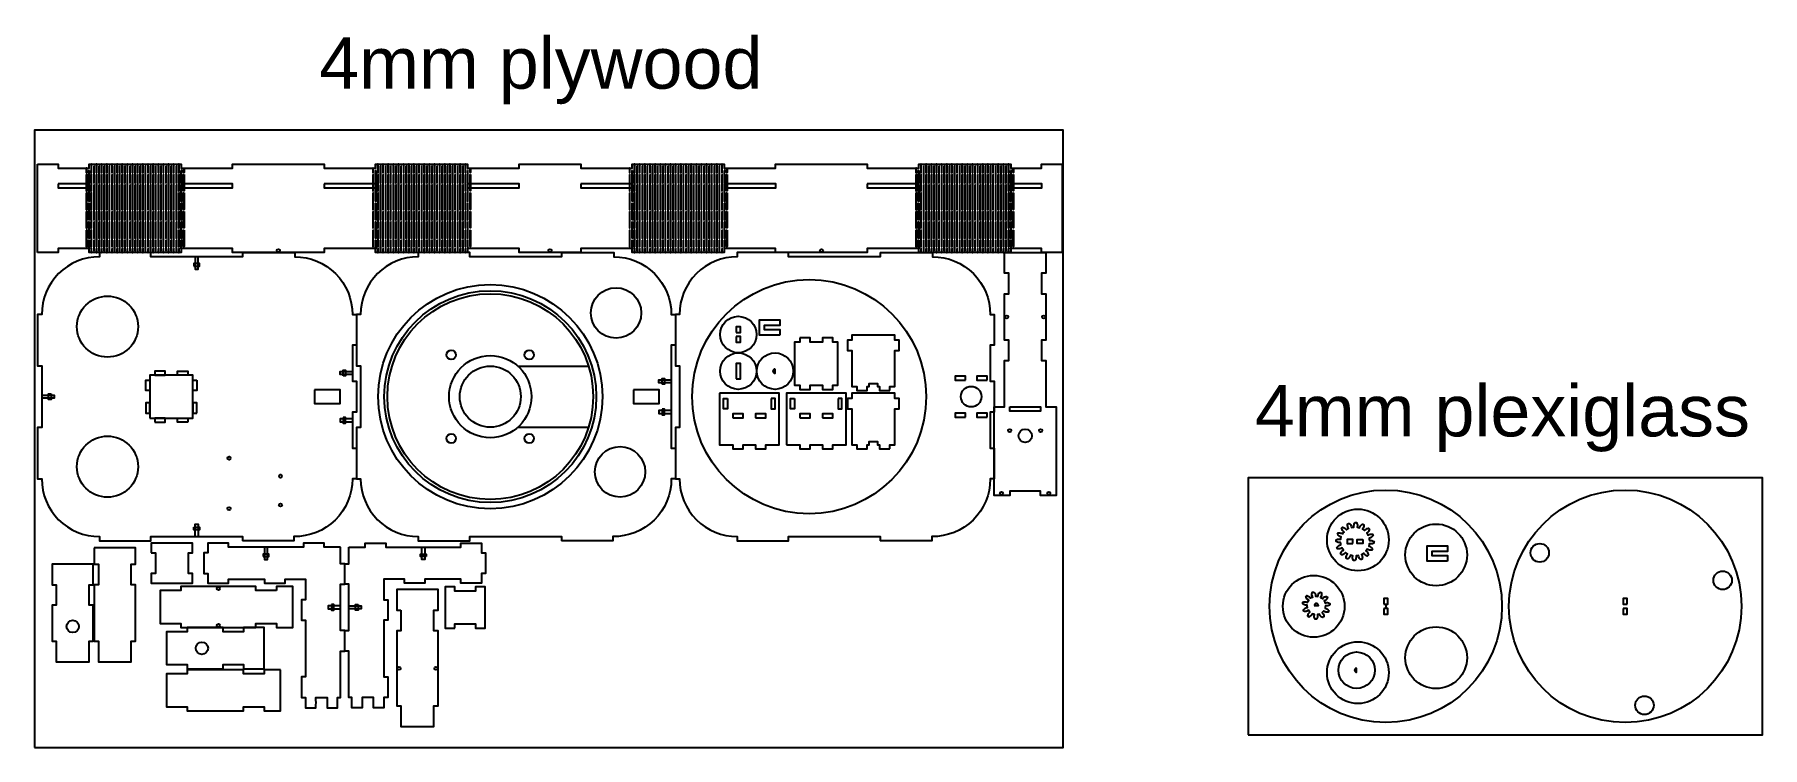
# Model space of a CAD drawing. Header units: millimetres. Extents: x 0 to 1680, y 0 to 693.
import ezdxf

# ---------------------------------------------------------------- set-up
doc = ezdxf.new("R2010")
doc.units = ezdxf.units.MM
doc.header["$MEASUREMENT"] = 0
for name, color, linetype, true_color in [('bendigPattern', 4, 'Continuous', 0x00ffff), ('Cut', 1, 'Continuous', 0xff0000), ('innerCut', 7, 'Continuous', 0xffffff), ('lightCut', 5, 'Continuous', 0x0000ff)]:
    doc.layers.add(name, color=color, linetype=linetype, true_color=true_color)

msp = doc.modelspace()

# ---------------------------------------------------------------- texts
at = {"layer": 'innerCut', "char_height": 50, "attachment_point": 7, "line_spacing_factor": 0.963855}
for s, insert, width in [('\\fArial;4mm plywood', (276.7, 625.3), 472.289), ('\\fArial;4mm plexiglass', (1186.3, 287.3), 524.398)]:
    msp.add_mtext(s, dxfattribs=dict(at, insert=insert, width=width))

# ---------------------------------------------------------------- linework, layer by layer
at = {"layer": 'bendigPattern'}
for points in [[(50.3, 563), (50.3, 559), (50.8, 559), (50.8, 563)], [(50.3, 557), (50.3, 541), (50.8, 541), (50.8, 557)], [(53.3, 561), (53.3, 549), (52.8, 549), (52.8, 561)], [(55, 567), (55, 559), (55.5, 559), (55.5, 567)], [(55, 557), (55, 541), (55.5, 541), (55.5, 557)], [(57.5, 565), (57.5, 549), (58, 549), (58, 565)], [(60, 567), (60, 559), (60.5, 559), (60.5, 567)], [(60, 557), (60, 539), (60.5, 539), (60.5, 557)], [(62.5, 565), (62.5, 549), (63, 549), (63, 565)], [(65, 567), (65, 559), (65.5, 559), (65.5, 567)], [(65, 557), (65, 539), (65.5, 539), (65.5, 557)], [(67.5, 565), (67.5, 549), (68, 549), (68, 565)], [(70, 567), (70, 559), (70.5, 559), (70.5, 567)], [(70, 557), (70, 539), (70.5, 539), (70.5, 557)], [(72.5, 565), (72.5, 549), (73, 549), (73, 565)], [(75, 567), (75, 559), (75.5, 559), (75.5, 567)], [(75, 557), (75, 539), (75.5, 539), (75.5, 557)], [(77.5, 565), (77.5, 549), (78, 549), (78, 565)], [(80, 567), (80, 559), (80.5, 559), (80.5, 567)], [(80, 557), (80, 539), (80.5, 539), (80.5, 557)], [(82.5, 565), (82.5, 549), (83, 549), (83, 565)], [(85, 567), (85, 559), (85.5, 559), (85.5, 567)], [(85, 557), (85, 539), (85.5, 539), (85.5, 557)], [(87.5, 565), (87.5, 549), (88, 549), (88, 565)], [(90, 567), (90, 559), (90.5, 559), (90.5, 567)], [(90, 557), (90, 539), (90.5, 539), (90.5, 557)], [(92.5, 565), (92.5, 549), (93, 549), (93, 565)], [(95, 567), (95, 559), (95.5, 559), (95.5, 567)], [(95, 557), (95, 539), (95.5, 539), (95.5, 557)], [(97.5, 565), (97.5, 549), (98, 549), (98, 565)], [(100, 567), (100, 559), (100.5, 559), (100.5, 567)], [(100, 557), (100, 539), (100.5, 539), (100.5, 557)], [(102.5, 565), (102.5, 549), (103, 549), (103, 565)], [(105, 567), (105, 559), (105.5, 559), (105.5, 567)], [(105, 557), (105, 539), (105.5, 539), (105.5, 557)], [(107.5, 565), (107.5, 549), (108, 549), (108, 565)], [(110, 567), (110, 559), (110.5, 559), (110.5, 567)], [(110, 557), (110, 539), (110.5, 539), (110.5, 557)], [(112.5, 565), (112.5, 549), (113, 549), (113, 565)], [(115, 567), (115, 559), (115.5, 559), (115.5, 567)], [(115, 557), (115, 539), (115.5, 539), (115.5, 557)], [(117.5, 565), (117.5, 549), (118, 549), (118, 565)], [(120, 567), (120, 559), (120.5, 559), (120.5, 567)], [(120, 557), (120, 539), (120.5, 539), (120.5, 557)], [(122.5, 565), (122.5, 549), (123, 549), (123, 565)], [(125, 567), (125, 559), (125.5, 559), (125.5, 567)], [(125, 557), (125, 539), (125.5, 539), (125.5, 557)], [(127.5, 565), (127.5, 549), (128, 549), (128, 565)], [(130, 567), (130, 559), (130.5, 559), (130.5, 567)], [(130, 557), (130, 539), (130.5, 539), (130.5, 557)], [(132.5, 565), (132.5, 549), (133, 549), (133, 565)], [(135, 567), (135, 559), (135.5, 559), (135.5, 567)], [(135, 557), (135, 539), (135.5, 539), (135.5, 557)], [(137.5, 565), (137.5, 549), (138, 549), (138, 565)], [(140, 567), (140, 559), (140.5, 559), (140.5, 567)], [(140, 557), (140, 541), (140.5, 541), (140.5, 557)], [(142.3, 561), (142.3, 549), (142.8, 549), (142.8, 561)], [(145.3, 563), (145.3, 559), (144.8, 559), (144.8, 563)], [(145.3, 557), (145.3, 541), (144.8, 541), (144.8, 557)], [(328.8, 563), (328.8, 559), (329.3, 559), (329.3, 563)], [(328.8, 557), (328.8, 541), (329.3, 541), (329.3, 557)], [(331.8, 561), (331.8, 549), (331.3, 549), (331.3, 561)], [(333.5, 567), (333.5, 559), (334, 559), (334, 567)], [(333.5, 557), (333.5, 541), (334, 541), (334, 557)], [(336, 565), (336, 549), (336.5, 549), (336.5, 565)], [(338.5, 567), (338.5, 559), (339, 559), (339, 567)], [(338.5, 557), (338.5, 539), (339, 539), (339, 557)], [(341, 565), (341, 549), (341.5, 549), (341.5, 565)], [(343.5, 567), (343.5, 559), (344, 559), (344, 567)], [(343.5, 557), (343.5, 539), (344, 539), (344, 557)], [(346, 565), (346, 549), (346.5, 549), (346.5, 565)], [(348.5, 567), (348.5, 559), (349, 559), (349, 567)], [(348.5, 557), (348.5, 539), (349, 539), (349, 557)], [(351, 565), (351, 549), (351.5, 549), (351.5, 565)], [(353.5, 567), (353.5, 559), (354, 559), (354, 567)], [(353.5, 557), (353.5, 539), (354, 539), (354, 557)], [(356, 565), (356, 549), (356.5, 549), (356.5, 565)], [(358.5, 567), (358.5, 559), (359, 559), (359, 567)], [(358.5, 557), (358.5, 539), (359, 539), (359, 557)], [(361, 565), (361, 549), (361.5, 549), (361.5, 565)], [(363.5, 567), (363.5, 559), (364, 559), (364, 567)], [(363.5, 557), (363.5, 539), (364, 539), (364, 557)], [(366, 565), (366, 549), (366.5, 549), (366.5, 565)], [(368.5, 567), (368.5, 559), (369, 559), (369, 567)], [(368.5, 557), (368.5, 539), (369, 539), (369, 557)], [(371, 565), (371, 549), (371.5, 549), (371.5, 565)], [(373.5, 567), (373.5, 559), (374, 559), (374, 567)], [(373.5, 557), (373.5, 539), (374, 539), (374, 557)], [(376, 565), (376, 549), (376.5, 549), (376.5, 565)], [(378.5, 567), (378.5, 559), (379, 559), (379, 567)], [(378.5, 557), (378.5, 539), (379, 539), (379, 557)], [(381, 565), (381, 549), (381.5, 549), (381.5, 565)], [(383.5, 567), (383.5, 559), (384, 559), (384, 567)], [(383.5, 557), (383.5, 539), (384, 539), (384, 557)], [(386, 565), (386, 549), (386.5, 549), (386.5, 565)], [(388.5, 567), (388.5, 559), (389, 559), (389, 567)], [(388.5, 557), (388.5, 539), (389, 539), (389, 557)], [(391, 565), (391, 549), (391.5, 549), (391.5, 565)], [(393.5, 567), (393.5, 559), (394, 559), (394, 567)], [(393.5, 557), (393.5, 539), (394, 539), (394, 557)], [(396, 565), (396, 549), (396.5, 549), (396.5, 565)], [(398.5, 567), (398.5, 559), (399, 559), (399, 567)], [(398.5, 557), (398.5, 539), (399, 539), (399, 557)], [(401, 565), (401, 549), (401.5, 549), (401.5, 565)], [(403.5, 567), (403.5, 559), (404, 559), (404, 567)], [(403.5, 557), (403.5, 539), (404, 539), (404, 557)], [(406, 565), (406, 549), (406.5, 549), (406.5, 565)], [(408.5, 567), (408.5, 559), (409, 559), (409, 567)], [(408.5, 557), (408.5, 539), (409, 539), (409, 557)], [(411, 565), (411, 549), (411.5, 549), (411.5, 565)], [(413.5, 567), (413.5, 559), (414, 559), (414, 567)], [(413.5, 557), (413.5, 539), (414, 539), (414, 557)], [(416, 565), (416, 549), (416.5, 549), (416.5, 565)], [(418.5, 567), (418.5, 559), (419, 559), (419, 567)], [(418.5, 557), (418.5, 541), (419, 541), (419, 557)], [(420.8, 561), (420.8, 549), (421.3, 549), (421.3, 561)], [(423.8, 563), (423.8, 559), (423.3, 559), (423.3, 563)], [(423.8, 557), (423.8, 541), (423.3, 541), (423.3, 557)], [(578.3, 563), (578.3, 559), (578.8, 559), (578.8, 563)], [(578.3, 557), (578.3, 541), (578.8, 541), (578.8, 557)], [(581.3, 561), (581.3, 549), (580.8, 549), (580.8, 561)], [(583, 567), (583, 559), (583.5, 559), (583.5, 567)], [(583, 557), (583, 541), (583.5, 541), (583.5, 557)], [(585.5, 565), (585.5, 549), (586, 549), (586, 565)], [(588, 567), (588, 559), (588.5, 559), (588.5, 567)], [(588, 557), (588, 539), (588.5, 539), (588.5, 557)], [(590.5, 565), (590.5, 549), (591, 549), (591, 565)], [(593, 567), (593, 559), (593.5, 559), (593.5, 567)], [(593, 557), (593, 539), (593.5, 539), (593.5, 557)], [(595.5, 565), (595.5, 549), (596, 549), (596, 565)], [(598, 567), (598, 559), (598.5, 559), (598.5, 567)], [(598, 557), (598, 539), (598.5, 539), (598.5, 557)], [(600.5, 565), (600.5, 549), (601, 549), (601, 565)], [(603, 567), (603, 559), (603.5, 559), (603.5, 567)], [(603, 557), (603, 539), (603.5, 539), (603.5, 557)], [(605.5, 565), (605.5, 549), (606, 549), (606, 565)], [(608, 567), (608, 559), (608.5, 559), (608.5, 567)], [(608, 557), (608, 539), (608.5, 539), (608.5, 557)], [(610.5, 565), (610.5, 549), (611, 549), (611, 565)], [(613, 567), (613, 559), (613.5, 559), (613.5, 567)], [(613, 557), (613, 539), (613.5, 539), (613.5, 557)], [(615.5, 565), (615.5, 549), (616, 549), (616, 565)], [(618, 567), (618, 559), (618.5, 559), (618.5, 567)], [(618, 557), (618, 539), (618.5, 539), (618.5, 557)], [(620.5, 565), (620.5, 549), (621, 549), (621, 565)], [(623, 567), (623, 559), (623.5, 559), (623.5, 567)], [(623, 557), (623, 539), (623.5, 539), (623.5, 557)], [(625.5, 565), (625.5, 549), (626, 549), (626, 565)], [(628, 567), (628, 559), (628.5, 559), (628.5, 567)], [(628, 557), (628, 539), (628.5, 539), (628.5, 557)], [(630.5, 565), (630.5, 549), (631, 549), (631, 565)], [(633, 567), (633, 559), (633.5, 559), (633.5, 567)], [(633, 557), (633, 539), (633.5, 539), (633.5, 557)], [(635.5, 565), (635.5, 549), (636, 549), (636, 565)], [(638, 567), (638, 559), (638.5, 559), (638.5, 567)], [(638, 557), (638, 539), (638.5, 539), (638.5, 557)], [(640.5, 565), (640.5, 549), (641, 549), (641, 565)], [(643, 567), (643, 559), (643.5, 559), (643.5, 567)], [(643, 557), (643, 539), (643.5, 539), (643.5, 557)], [(645.5, 565), (645.5, 549), (646, 549), (646, 565)], [(648, 567), (648, 559), (648.5, 559), (648.5, 567)], [(648, 557), (648, 539), (648.5, 539), (648.5, 557)], [(650.5, 565), (650.5, 549), (651, 549), (651, 565)], [(653, 567), (653, 559), (653.5, 559), (653.5, 567)], [(653, 557), (653, 539), (653.5, 539), (653.5, 557)], [(655.5, 565), (655.5, 549), (656, 549), (656, 565)], [(658, 567), (658, 559), (658.5, 559), (658.5, 567)], [(658, 557), (658, 539), (658.5, 539), (658.5, 557)], [(660.5, 565), (660.5, 549), (661, 549), (661, 565)], [(663, 567), (663, 559), (663.5, 559), (663.5, 567)], [(663, 557), (663, 539), (663.5, 539), (663.5, 557)], [(665.5, 565), (665.5, 549), (666, 549), (666, 565)], [(668, 567), (668, 559), (668.5, 559), (668.5, 567)], [(668, 557), (668, 541), (668.5, 541), (668.5, 557)], [(670.3, 561), (670.3, 549), (670.8, 549), (670.8, 561)], [(673.3, 563), (673.3, 559), (672.8, 559), (672.8, 563)], [(673.3, 557), (673.3, 541), (672.8, 541), (672.8, 557)], [(856.8, 563), (856.8, 559), (857.3, 559), (857.3, 563)], [(856.8, 557), (856.8, 541), (857.3, 541), (857.3, 557)], [(859.8, 561), (859.8, 549), (859.3, 549), (859.3, 561)], [(861.5, 567), (861.5, 559), (862, 559), (862, 567)], [(861.5, 557), (861.5, 541), (862, 541), (862, 557)], [(864, 565), (864, 549), (864.5, 549), (864.5, 565)], [(866.5, 567), (866.5, 559), (867, 559), (867, 567)], [(866.5, 557), (866.5, 539), (867, 539), (867, 557)], [(869, 565), (869, 549), (869.5, 549), (869.5, 565)], [(871.5, 567), (871.5, 559), (872, 559), (872, 567)], [(871.5, 557), (871.5, 539), (872, 539), (872, 557)], [(874, 565), (874, 549), (874.5, 549), (874.5, 565)], [(876.5, 567), (876.5, 559), (877, 559), (877, 567)], [(876.5, 557), (876.5, 539), (877, 539), (877, 557)], [(879, 565), (879, 549), (879.5, 549), (879.5, 565)], [(881.5, 567), (881.5, 559), (882, 559), (882, 567)], [(881.5, 557), (881.5, 539), (882, 539), (882, 557)], [(884, 565), (884, 549), (884.5, 549), (884.5, 565)], [(886.5, 567), (886.5, 559), (887, 559), (887, 567)], [(886.5, 557), (886.5, 539), (887, 539), (887, 557)], [(889, 565), (889, 549), (889.5, 549), (889.5, 565)], [(891.5, 567), (891.5, 559), (892, 559), (892, 567)], [(891.5, 557), (891.5, 539), (892, 539), (892, 557)], [(894, 565), (894, 549), (894.5, 549), (894.5, 565)], [(896.5, 567), (896.5, 559), (897, 559), (897, 567)], [(896.5, 557), (896.5, 539), (897, 539), (897, 557)], [(899, 565), (899, 549), (899.5, 549), (899.5, 565)], [(901.5, 567), (901.5, 559), (902, 559), (902, 567)], [(901.5, 557), (901.5, 539), (902, 539), (902, 557)], [(904, 565), (904, 549), (904.5, 549), (904.5, 565)], [(906.5, 567), (906.5, 559), (907, 559), (907, 567)], [(906.5, 557), (906.5, 539), (907, 539), (907, 557)], [(909, 565), (909, 549), (909.5, 549), (909.5, 565)], [(911.5, 567), (911.5, 559), (912, 559), (912, 567)], [(911.5, 557), (911.5, 539), (912, 539), (912, 557)], [(914, 565), (914, 549), (914.5, 549), (914.5, 565)], [(916.5, 567), (916.5, 559), (917, 559), (917, 567)], [(916.5, 557), (916.5, 539), (917, 539), (917, 557)], [(919, 565), (919, 549), (919.5, 549), (919.5, 565)], [(921.5, 567), (921.5, 559), (922, 559), (922, 567)], [(921.5, 557), (921.5, 539), (922, 539), (922, 557)], [(924, 565), (924, 549), (924.5, 549), (924.5, 565)], [(926.5, 567), (926.5, 559), (927, 559), (927, 567)], [(926.5, 557), (926.5, 539), (927, 539), (927, 557)], [(929, 565), (929, 549), (929.5, 549), (929.5, 565)], [(931.5, 567), (931.5, 559), (932, 559), (932, 567)], [(931.5, 557), (931.5, 539), (932, 539), (932, 557)], [(934, 565), (934, 549), (934.5, 549), (934.5, 565)], [(936.5, 567), (936.5, 559), (937, 559), (937, 567)], [(936.5, 557), (936.5, 539), (937, 539), (937, 557)], [(939, 565), (939, 549), (939.5, 549), (939.5, 565)], [(941.5, 567), (941.5, 559), (942, 559), (942, 567)], [(941.5, 557), (941.5, 539), (942, 539), (942, 557)], [(944, 565), (944, 549), (944.5, 549), (944.5, 565)], [(946.5, 567), (946.5, 559), (947, 559), (947, 567)], [(946.5, 557), (946.5, 541), (947, 541), (947, 557)], [(948.8, 561), (948.8, 549), (949.3, 549), (949.3, 561)], [(951.8, 563), (951.8, 559), (951.3, 559), (951.3, 563)], [(951.8, 557), (951.8, 541), (951.3, 541), (951.3, 557)], [(50.3, 539), (50.3, 523), (50.8, 523), (50.8, 539)], [(53.3, 547), (53.3, 531), (52.8, 531), (52.8, 547)], [(55, 539), (55, 523), (55.5, 523), (55.5, 539)], [(57.5, 547), (57.5, 531), (58, 531), (58, 547)], [(60, 539), (60, 523), (60.5, 523), (60.5, 539)], [(62.5, 547), (62.5, 531), (63, 531), (63, 547)], [(65, 539), (65, 523), (65.5, 523), (65.5, 539)], [(67.5, 547), (67.5, 531), (68, 531), (68, 547)], [(70, 539), (70, 523), (70.5, 523), (70.5, 539)], [(72.5, 547), (72.5, 531), (73, 531), (73, 547)], [(75, 539), (75, 523), (75.5, 523), (75.5, 539)], [(77.5, 547), (77.5, 531), (78, 531), (78, 547)], [(80, 539), (80, 523), (80.5, 523), (80.5, 539)], [(82.5, 547), (82.5, 531), (83, 531), (83, 547)], [(85, 539), (85, 523), (85.5, 523), (85.5, 539)], [(87.5, 547), (87.5, 531), (88, 531), (88, 547)], [(90, 539), (90, 523), (90.5, 523), (90.5, 539)], [(92.5, 547), (92.5, 531), (93, 531), (93, 547)], [(95, 539), (95, 523), (95.5, 523), (95.5, 539)], [(97.5, 547), (97.5, 531), (98, 531), (98, 547)], [(100, 539), (100, 523), (100.5, 523), (100.5, 539)], [(102.5, 547), (102.5, 531), (103, 531), (103, 547)], [(105, 539), (105, 523), (105.5, 523), (105.5, 539)], [(107.5, 547), (107.5, 531), (108, 531), (108, 547)], [(110, 539), (110, 523), (110.5, 523), (110.5, 539)], [(112.5, 547), (112.5, 531), (113, 531), (113, 547)], [(115, 539), (115, 523), (115.5, 523), (115.5, 539)], [(117.5, 547), (117.5, 531), (118, 531), (118, 547)], [(120, 539), (120, 523), (120.5, 523), (120.5, 539)], [(122.5, 547), (122.5, 531), (123, 531), (123, 547)], [(125, 539), (125, 523), (125.5, 523), (125.5, 539)], [(127.5, 547), (127.5, 531), (128, 531), (128, 547)], [(130, 539), (130, 523), (130.5, 523), (130.5, 539)], [(132.5, 547), (132.5, 531), (133, 531), (133, 547)], [(135, 539), (135, 523), (135.5, 523), (135.5, 539)], [(137.5, 547), (137.5, 531), (138, 531), (138, 547)], [(140, 539), (140, 523), (140.5, 523), (140.5, 539)], [(142.3, 547), (142.3, 531), (142.8, 531), (142.8, 547)], [(145.3, 539), (145.3, 523), (144.8, 523), (144.8, 539)], [(328.8, 539), (328.8, 523), (329.3, 523), (329.3, 539)], [(331.8, 547), (331.8, 531), (331.3, 531), (331.3, 547)], [(333.5, 539), (333.5, 523), (334, 523), (334, 539)], [(336, 547), (336, 531), (336.5, 531), (336.5, 547)], [(338.5, 539), (338.5, 523), (339, 523), (339, 539)], [(341, 547), (341, 531), (341.5, 531), (341.5, 547)], [(343.5, 539), (343.5, 523), (344, 523), (344, 539)], [(346, 547), (346, 531), (346.5, 531), (346.5, 547)], [(348.5, 539), (348.5, 523), (349, 523), (349, 539)], [(351, 547), (351, 531), (351.5, 531), (351.5, 547)], [(353.5, 539), (353.5, 523), (354, 523), (354, 539)], [(356, 547), (356, 531), (356.5, 531), (356.5, 547)], [(358.5, 539), (358.5, 523), (359, 523), (359, 539)], [(361, 547), (361, 531), (361.5, 531), (361.5, 547)], [(363.5, 539), (363.5, 523), (364, 523), (364, 539)], [(366, 547), (366, 531), (366.5, 531), (366.5, 547)], [(368.5, 539), (368.5, 523), (369, 523), (369, 539)], [(371, 547), (371, 531), (371.5, 531), (371.5, 547)], [(373.5, 539), (373.5, 523), (374, 523), (374, 539)], [(376, 547), (376, 531), (376.5, 531), (376.5, 547)], [(378.5, 539), (378.5, 523), (379, 523), (379, 539)], [(381, 547), (381, 531), (381.5, 531), (381.5, 547)], [(383.5, 539), (383.5, 523), (384, 523), (384, 539)], [(386, 547), (386, 531), (386.5, 531), (386.5, 547)], [(388.5, 539), (388.5, 523), (389, 523), (389, 539)], [(391, 547), (391, 531), (391.5, 531), (391.5, 547)], [(393.5, 539), (393.5, 523), (394, 523), (394, 539)], [(396, 547), (396, 531), (396.5, 531), (396.5, 547)], [(398.5, 539), (398.5, 523), (399, 523), (399, 539)], [(401, 547), (401, 531), (401.5, 531), (401.5, 547)], [(403.5, 539), (403.5, 523), (404, 523), (404, 539)], [(406, 547), (406, 531), (406.5, 531), (406.5, 547)], [(408.5, 539), (408.5, 523), (409, 523), (409, 539)], [(411, 547), (411, 531), (411.5, 531), (411.5, 547)], [(413.5, 539), (413.5, 523), (414, 523), (414, 539)], [(416, 547), (416, 531), (416.5, 531), (416.5, 547)], [(418.5, 539), (418.5, 523), (419, 523), (419, 539)], [(420.8, 547), (420.8, 531), (421.3, 531), (421.3, 547)], [(423.8, 539), (423.8, 523), (423.3, 523), (423.3, 539)], [(578.3, 539), (578.3, 523), (578.8, 523), (578.8, 539)], [(581.3, 547), (581.3, 531), (580.8, 531), (580.8, 547)], [(583, 539), (583, 523), (583.5, 523), (583.5, 539)], [(585.5, 547), (585.5, 531), (586, 531), (586, 547)], [(588, 539), (588, 523), (588.5, 523), (588.5, 539)], [(590.5, 547), (590.5, 531), (591, 531), (591, 547)], [(593, 539), (593, 523), (593.5, 523), (593.5, 539)], [(595.5, 547), (595.5, 531), (596, 531), (596, 547)], [(598, 539), (598, 523), (598.5, 523), (598.5, 539)], [(600.5, 547), (600.5, 531), (601, 531), (601, 547)], [(603, 539), (603, 523), (603.5, 523), (603.5, 539)], [(605.5, 547), (605.5, 531), (606, 531), (606, 547)], [(608, 539), (608, 523), (608.5, 523), (608.5, 539)], [(610.5, 547), (610.5, 531), (611, 531), (611, 547)], [(613, 539), (613, 523), (613.5, 523), (613.5, 539)], [(615.5, 547), (615.5, 531), (616, 531), (616, 547)], [(618, 539), (618, 523), (618.5, 523), (618.5, 539)], [(620.5, 547), (620.5, 531), (621, 531), (621, 547)], [(623, 539), (623, 523), (623.5, 523), (623.5, 539)], [(625.5, 547), (625.5, 531), (626, 531), (626, 547)], [(628, 539), (628, 523), (628.5, 523), (628.5, 539)], [(630.5, 547), (630.5, 531), (631, 531), (631, 547)], [(633, 539), (633, 523), (633.5, 523), (633.5, 539)], [(635.5, 547), (635.5, 531), (636, 531), (636, 547)], [(638, 539), (638, 523), (638.5, 523), (638.5, 539)], [(640.5, 547), (640.5, 531), (641, 531), (641, 547)], [(643, 539), (643, 523), (643.5, 523), (643.5, 539)], [(645.5, 547), (645.5, 531), (646, 531), (646, 547)], [(648, 539), (648, 523), (648.5, 523), (648.5, 539)], [(650.5, 547), (650.5, 531), (651, 531), (651, 547)], [(653, 539), (653, 523), (653.5, 523), (653.5, 539)], [(655.5, 547), (655.5, 531), (656, 531), (656, 547)], [(658, 539), (658, 523), (658.5, 523), (658.5, 539)], [(660.5, 547), (660.5, 531), (661, 531), (661, 547)], [(663, 539), (663, 523), (663.5, 523), (663.5, 539)], [(665.5, 547), (665.5, 531), (666, 531), (666, 547)], [(668, 539), (668, 523), (668.5, 523), (668.5, 539)], [(670.3, 547), (670.3, 531), (670.8, 531), (670.8, 547)], [(673.3, 539), (673.3, 523), (672.8, 523), (672.8, 539)], [(856.8, 539), (856.8, 523), (857.3, 523), (857.3, 539)], [(859.8, 547), (859.8, 531), (859.3, 531), (859.3, 547)], [(861.5, 539), (861.5, 523), (862, 523), (862, 539)], [(864, 547), (864, 531), (864.5, 531), (864.5, 547)], [(866.5, 539), (866.5, 523), (867, 523), (867, 539)], [(869, 547), (869, 531), (869.5, 531), (869.5, 547)], [(871.5, 539), (871.5, 523), (872, 523), (872, 539)], [(874, 547), (874, 531), (874.5, 531), (874.5, 547)], [(876.5, 539), (876.5, 523), (877, 523), (877, 539)], [(879, 547), (879, 531), (879.5, 531), (879.5, 547)], [(881.5, 539), (881.5, 523), (882, 523), (882, 539)], [(884, 547), (884, 531), (884.5, 531), (884.5, 547)], [(886.5, 539), (886.5, 523), (887, 523), (887, 539)], [(889, 547), (889, 531), (889.5, 531), (889.5, 547)], [(891.5, 539), (891.5, 523), (892, 523), (892, 539)], [(894, 547), (894, 531), (894.5, 531), (894.5, 547)], [(896.5, 539), (896.5, 523), (897, 523), (897, 539)], [(899, 547), (899, 531), (899.5, 531), (899.5, 547)], [(901.5, 539), (901.5, 523), (902, 523), (902, 539)], [(904, 547), (904, 531), (904.5, 531), (904.5, 547)], [(906.5, 539), (906.5, 523), (907, 523), (907, 539)], [(909, 547), (909, 531), (909.5, 531), (909.5, 547)], [(911.5, 539), (911.5, 523), (912, 523), (912, 539)], [(914, 547), (914, 531), (914.5, 531), (914.5, 547)], [(916.5, 539), (916.5, 523), (917, 523), (917, 539)], [(919, 547), (919, 531), (919.5, 531), (919.5, 547)], [(921.5, 539), (921.5, 523), (922, 523), (922, 539)], [(924, 547), (924, 531), (924.5, 531), (924.5, 547)], [(926.5, 539), (926.5, 523), (927, 523), (927, 539)], [(929, 547), (929, 531), (929.5, 531), (929.5, 547)], [(931.5, 539), (931.5, 523), (932, 523), (932, 539)], [(934, 547), (934, 531), (934.5, 531), (934.5, 547)], [(936.5, 539), (936.5, 523), (937, 523), (937, 539)], [(939, 547), (939, 531), (939.5, 531), (939.5, 547)], [(941.5, 539), (941.5, 523), (942, 523), (942, 539)], [(944, 547), (944, 531), (944.5, 531), (944.5, 547)], [(946.5, 539), (946.5, 523), (947, 523), (947, 539)], [(948.8, 547), (948.8, 531), (949.3, 531), (949.3, 547)], [(951.8, 539), (951.8, 523), (951.3, 523), (951.3, 539)], [(50.3, 521), (50.3, 505), (50.8, 505), (50.8, 521)], [(53.3, 529), (53.3, 513), (52.8, 513), (52.8, 529)], [(55, 521), (55, 505), (55.5, 505), (55.5, 521)], [(57.5, 531), (57.5, 513), (58, 513), (58, 531)], [(60, 521), (60, 503), (60.5, 503), (60.5, 521)], [(62.5, 531), (62.5, 513), (63, 513), (63, 531)], [(65, 521), (65, 503), (65.5, 503), (65.5, 521)], [(67.5, 531), (67.5, 513), (68, 513), (68, 531)], [(70, 521), (70, 503), (70.5, 503), (70.5, 521)], [(72.5, 531), (72.5, 513), (73, 513), (73, 531)], [(75, 521), (75, 503), (75.5, 503), (75.5, 521)], [(77.5, 531), (77.5, 513), (78, 513), (78, 531)], [(80, 521), (80, 503), (80.5, 503), (80.5, 521)], [(82.5, 531), (82.5, 513), (83, 513), (83, 531)], [(85, 521), (85, 503), (85.5, 503), (85.5, 521)], [(87.5, 531), (87.5, 513), (88, 513), (88, 531)], [(90, 521), (90, 503), (90.5, 503), (90.5, 521)], [(92.5, 531), (92.5, 513), (93, 513), (93, 531)], [(95, 521), (95, 503), (95.5, 503), (95.5, 521)], [(97.5, 531), (97.5, 513), (98, 513), (98, 531)], [(100, 521), (100, 503), (100.5, 503), (100.5, 521)], [(102.5, 531), (102.5, 513), (103, 513), (103, 531)], [(105, 521), (105, 503), (105.5, 503), (105.5, 521)], [(107.5, 531), (107.5, 513), (108, 513), (108, 531)], [(110, 521), (110, 503), (110.5, 503), (110.5, 521)], [(112.5, 531), (112.5, 513), (113, 513), (113, 531)], [(115, 521), (115, 503), (115.5, 503), (115.5, 521)], [(117.5, 531), (117.5, 513), (118, 513), (118, 531)], [(120, 521), (120, 503), (120.5, 503), (120.5, 521)], [(122.5, 531), (122.5, 513), (123, 513), (123, 531)], [(125, 521), (125, 503), (125.5, 503), (125.5, 521)], [(127.5, 531), (127.5, 513), (128, 513), (128, 531)], [(130, 521), (130, 503), (130.5, 503), (130.5, 521)], [(132.5, 531), (132.5, 513), (133, 513), (133, 531)], [(135, 521), (135, 503), (135.5, 503), (135.5, 521)], [(137.5, 531), (137.5, 513), (138, 513), (138, 531)], [(140, 521), (140, 505), (140.5, 505), (140.5, 521)], [(142.3, 529), (142.3, 513), (142.8, 513), (142.8, 529)], [(145.3, 521), (145.3, 505), (144.8, 505), (144.8, 521)], [(328.8, 521), (328.8, 505), (329.3, 505), (329.3, 521)], [(331.8, 529), (331.8, 513), (331.3, 513), (331.3, 529)], [(333.5, 521), (333.5, 505), (334, 505), (334, 521)], [(336, 531), (336, 513), (336.5, 513), (336.5, 531)], [(338.5, 521), (338.5, 503), (339, 503), (339, 521)], [(341, 531), (341, 513), (341.5, 513), (341.5, 531)], [(343.5, 521), (343.5, 503), (344, 503), (344, 521)], [(346, 531), (346, 513), (346.5, 513), (346.5, 531)], [(348.5, 521), (348.5, 503), (349, 503), (349, 521)], [(351, 531), (351, 513), (351.5, 513), (351.5, 531)], [(353.5, 521), (353.5, 503), (354, 503), (354, 521)], [(356, 531), (356, 513), (356.5, 513), (356.5, 531)], [(358.5, 521), (358.5, 503), (359, 503), (359, 521)], [(361, 531), (361, 513), (361.5, 513), (361.5, 531)], [(363.5, 521), (363.5, 503), (364, 503), (364, 521)], [(366, 531), (366, 513), (366.5, 513), (366.5, 531)], [(368.5, 521), (368.5, 503), (369, 503), (369, 521)], [(371, 531), (371, 513), (371.5, 513), (371.5, 531)], [(373.5, 521), (373.5, 503), (374, 503), (374, 521)], [(376, 531), (376, 513), (376.5, 513), (376.5, 531)], [(378.5, 521), (378.5, 503), (379, 503), (379, 521)], [(381, 531), (381, 513), (381.5, 513), (381.5, 531)], [(383.5, 521), (383.5, 503), (384, 503), (384, 521)], [(386, 531), (386, 513), (386.5, 513), (386.5, 531)], [(388.5, 521), (388.5, 503), (389, 503), (389, 521)], [(391, 531), (391, 513), (391.5, 513), (391.5, 531)], [(393.5, 521), (393.5, 503), (394, 503), (394, 521)], [(396, 531), (396, 513), (396.5, 513), (396.5, 531)], [(398.5, 521), (398.5, 503), (399, 503), (399, 521)], [(401, 531), (401, 513), (401.5, 513), (401.5, 531)], [(403.5, 521), (403.5, 503), (404, 503), (404, 521)], [(406, 531), (406, 513), (406.5, 513), (406.5, 531)], [(408.5, 521), (408.5, 503), (409, 503), (409, 521)], [(411, 531), (411, 513), (411.5, 513), (411.5, 531)], [(413.5, 521), (413.5, 503), (414, 503), (414, 521)], [(416, 531), (416, 513), (416.5, 513), (416.5, 531)], [(418.5, 521), (418.5, 505), (419, 505), (419, 521)], [(420.8, 529), (420.8, 513), (421.3, 513), (421.3, 529)], [(423.8, 521), (423.8, 505), (423.3, 505), (423.3, 521)], [(578.3, 521), (578.3, 505), (578.8, 505), (578.8, 521)], [(581.3, 529), (581.3, 513), (580.8, 513), (580.8, 529)], [(583, 521), (583, 505), (583.5, 505), (583.5, 521)], [(585.5, 531), (585.5, 513), (586, 513), (586, 531)], [(588, 521), (588, 503), (588.5, 503), (588.5, 521)], [(590.5, 531), (590.5, 513), (591, 513), (591, 531)], [(593, 521), (593, 503), (593.5, 503), (593.5, 521)], [(595.5, 531), (595.5, 513), (596, 513), (596, 531)], [(598, 521), (598, 503), (598.5, 503), (598.5, 521)], [(600.5, 531), (600.5, 513), (601, 513), (601, 531)], [(603, 521), (603, 503), (603.5, 503), (603.5, 521)], [(605.5, 531), (605.5, 513), (606, 513), (606, 531)], [(608, 521), (608, 503), (608.5, 503), (608.5, 521)], [(610.5, 531), (610.5, 513), (611, 513), (611, 531)], [(613, 521), (613, 503), (613.5, 503), (613.5, 521)], [(615.5, 531), (615.5, 513), (616, 513), (616, 531)], [(618, 521), (618, 503), (618.5, 503), (618.5, 521)], [(620.5, 531), (620.5, 513), (621, 513), (621, 531)], [(623, 521), (623, 503), (623.5, 503), (623.5, 521)], [(625.5, 531), (625.5, 513), (626, 513), (626, 531)], [(628, 521), (628, 503), (628.5, 503), (628.5, 521)], [(630.5, 531), (630.5, 513), (631, 513), (631, 531)], [(633, 521), (633, 503), (633.5, 503), (633.5, 521)], [(635.5, 531), (635.5, 513), (636, 513), (636, 531)], [(638, 521), (638, 503), (638.5, 503), (638.5, 521)], [(640.5, 531), (640.5, 513), (641, 513), (641, 531)], [(643, 521), (643, 503), (643.5, 503), (643.5, 521)], [(645.5, 531), (645.5, 513), (646, 513), (646, 531)], [(648, 521), (648, 503), (648.5, 503), (648.5, 521)], [(650.5, 531), (650.5, 513), (651, 513), (651, 531)], [(653, 521), (653, 503), (653.5, 503), (653.5, 521)], [(655.5, 531), (655.5, 513), (656, 513), (656, 531)], [(658, 521), (658, 503), (658.5, 503), (658.5, 521)], [(660.5, 531), (660.5, 513), (661, 513), (661, 531)], [(663, 521), (663, 503), (663.5, 503), (663.5, 521)], [(665.5, 531), (665.5, 513), (666, 513), (666, 531)], [(668, 521), (668, 505), (668.5, 505), (668.5, 521)], [(670.3, 529), (670.3, 513), (670.8, 513), (670.8, 529)], [(673.3, 521), (673.3, 505), (672.8, 505), (672.8, 521)], [(856.8, 521), (856.8, 505), (857.3, 505), (857.3, 521)], [(859.8, 529), (859.8, 513), (859.3, 513), (859.3, 529)], [(861.5, 521), (861.5, 505), (862, 505), (862, 521)], [(864, 531), (864, 513), (864.5, 513), (864.5, 531)], [(866.5, 521), (866.5, 503), (867, 503), (867, 521)], [(869, 531), (869, 513), (869.5, 513), (869.5, 531)], [(871.5, 521), (871.5, 503), (872, 503), (872, 521)], [(874, 531), (874, 513), (874.5, 513), (874.5, 531)], [(876.5, 521), (876.5, 503), (877, 503), (877, 521)], [(879, 531), (879, 513), (879.5, 513), (879.5, 531)], [(881.5, 521), (881.5, 503), (882, 503), (882, 521)], [(884, 531), (884, 513), (884.5, 513), (884.5, 531)], [(886.5, 521), (886.5, 503), (887, 503), (887, 521)], [(889, 531), (889, 513), (889.5, 513), (889.5, 531)], [(891.5, 521), (891.5, 503), (892, 503), (892, 521)], [(894, 531), (894, 513), (894.5, 513), (894.5, 531)], [(896.5, 521), (896.5, 503), (897, 503), (897, 521)], [(899, 531), (899, 513), (899.5, 513), (899.5, 531)], [(901.5, 521), (901.5, 503), (902, 503), (902, 521)], [(904, 531), (904, 513), (904.5, 513), (904.5, 531)], [(906.5, 521), (906.5, 503), (907, 503), (907, 521)], [(909, 531), (909, 513), (909.5, 513), (909.5, 531)], [(911.5, 521), (911.5, 503), (912, 503), (912, 521)], [(914, 531), (914, 513), (914.5, 513), (914.5, 531)], [(916.5, 521), (916.5, 503), (917, 503), (917, 521)], [(919, 531), (919, 513), (919.5, 513), (919.5, 531)], [(921.5, 521), (921.5, 503), (922, 503), (922, 521)], [(924, 531), (924, 513), (924.5, 513), (924.5, 531)], [(926.5, 521), (926.5, 503), (927, 503), (927, 521)], [(929, 531), (929, 513), (929.5, 513), (929.5, 531)], [(931.5, 521), (931.5, 503), (932, 503), (932, 521)], [(934, 531), (934, 513), (934.5, 513), (934.5, 531)], [(936.5, 521), (936.5, 503), (937, 503), (937, 521)], [(939, 531), (939, 513), (939.5, 513), (939.5, 531)], [(941.5, 521), (941.5, 503), (942, 503), (942, 521)], [(944, 531), (944, 513), (944.5, 513), (944.5, 531)], [(946.5, 521), (946.5, 505), (947, 505), (947, 521)], [(948.8, 529), (948.8, 513), (949.3, 513), (949.3, 529)], [(951.8, 521), (951.8, 505), (951.3, 505), (951.3, 521)], [(53.3, 511), (53.3, 495), (52.8, 495), (52.8, 511)], [(57.5, 511), (57.5, 495), (58, 495), (58, 511)], [(62.5, 511), (62.5, 495), (63, 495), (63, 511)], [(67.5, 511), (67.5, 495), (68, 495), (68, 511)], [(72.5, 511), (72.5, 495), (73, 495), (73, 511)], [(77.5, 511), (77.5, 495), (78, 495), (78, 511)], [(82.5, 511), (82.5, 495), (83, 495), (83, 511)], [(87.5, 511), (87.5, 495), (88, 495), (88, 511)], [(92.5, 511), (92.5, 495), (93, 495), (93, 511)], [(97.5, 511), (97.5, 495), (98, 495), (98, 511)], [(102.5, 511), (102.5, 495), (103, 495), (103, 511)], [(107.5, 511), (107.5, 495), (108, 495), (108, 511)], [(112.5, 511), (112.5, 495), (113, 495), (113, 511)], [(117.5, 511), (117.5, 495), (118, 495), (118, 511)], [(122.5, 511), (122.5, 495), (123, 495), (123, 511)], [(127.5, 511), (127.5, 495), (128, 495), (128, 511)], [(132.5, 511), (132.5, 495), (133, 495), (133, 511)], [(137.5, 511), (137.5, 495), (138, 495), (138, 511)], [(142.3, 511), (142.3, 495), (142.8, 495), (142.8, 511)], [(331.8, 511), (331.8, 495), (331.3, 495), (331.3, 511)], [(336, 511), (336, 495), (336.5, 495), (336.5, 511)], [(341, 511), (341, 495), (341.5, 495), (341.5, 511)], [(346, 511), (346, 495), (346.5, 495), (346.5, 511)], [(351, 511), (351, 495), (351.5, 495), (351.5, 511)], [(356, 511), (356, 495), (356.5, 495), (356.5, 511)], [(361, 511), (361, 495), (361.5, 495), (361.5, 511)], [(366, 511), (366, 495), (366.5, 495), (366.5, 511)], [(371, 511), (371, 495), (371.5, 495), (371.5, 511)], [(376, 511), (376, 495), (376.5, 495), (376.5, 511)], [(381, 511), (381, 495), (381.5, 495), (381.5, 511)], [(386, 511), (386, 495), (386.5, 495), (386.5, 511)], [(391, 511), (391, 495), (391.5, 495), (391.5, 511)], [(396, 511), (396, 495), (396.5, 495), (396.5, 511)], [(401, 511), (401, 495), (401.5, 495), (401.5, 511)], [(406, 511), (406, 495), (406.5, 495), (406.5, 511)], [(411, 511), (411, 495), (411.5, 495), (411.5, 511)], [(416, 511), (416, 495), (416.5, 495), (416.5, 511)], [(420.8, 511), (420.8, 495), (421.3, 495), (421.3, 511)], [(581.3, 511), (581.3, 495), (580.8, 495), (580.8, 511)], [(585.5, 511), (585.5, 495), (586, 495), (586, 511)], [(590.5, 511), (590.5, 495), (591, 495), (591, 511)], [(595.5, 511), (595.5, 495), (596, 495), (596, 511)], [(600.5, 511), (600.5, 495), (601, 495), (601, 511)], [(605.5, 511), (605.5, 495), (606, 495), (606, 511)], [(610.5, 511), (610.5, 495), (611, 495), (611, 511)], [(615.5, 511), (615.5, 495), (616, 495), (616, 511)], [(620.5, 511), (620.5, 495), (621, 495), (621, 511)], [(625.5, 511), (625.5, 495), (626, 495), (626, 511)], [(630.5, 511), (630.5, 495), (631, 495), (631, 511)], [(635.5, 511), (635.5, 495), (636, 495), (636, 511)], [(640.5, 511), (640.5, 495), (641, 495), (641, 511)], [(645.5, 511), (645.5, 495), (646, 495), (646, 511)], [(650.5, 511), (650.5, 495), (651, 495), (651, 511)], [(655.5, 511), (655.5, 495), (656, 495), (656, 511)], [(660.5, 511), (660.5, 495), (661, 495), (661, 511)], [(665.5, 511), (665.5, 495), (666, 495), (666, 511)], [(670.3, 511), (670.3, 495), (670.8, 495), (670.8, 511)], [(859.8, 511), (859.8, 495), (859.3, 495), (859.3, 511)], [(864, 511), (864, 495), (864.5, 495), (864.5, 511)], [(869, 511), (869, 495), (869.5, 495), (869.5, 511)], [(874, 511), (874, 495), (874.5, 495), (874.5, 511)], [(879, 511), (879, 495), (879.5, 495), (879.5, 511)], [(884, 511), (884, 495), (884.5, 495), (884.5, 511)], [(889, 511), (889, 495), (889.5, 495), (889.5, 511)], [(894, 511), (894, 495), (894.5, 495), (894.5, 511)], [(899, 511), (899, 495), (899.5, 495), (899.5, 511)], [(904, 511), (904, 495), (904.5, 495), (904.5, 511)], [(909, 511), (909, 495), (909.5, 495), (909.5, 511)], [(914, 511), (914, 495), (914.5, 495), (914.5, 511)], [(919, 511), (919, 495), (919.5, 495), (919.5, 511)], [(924, 511), (924, 495), (924.5, 495), (924.5, 511)], [(929, 511), (929, 495), (929.5, 495), (929.5, 511)], [(934, 511), (934, 495), (934.5, 495), (934.5, 511)], [(939, 511), (939, 495), (939.5, 495), (939.5, 511)], [(944, 511), (944, 495), (944.5, 495), (944.5, 511)], [(948.8, 511), (948.8, 495), (949.3, 495), (949.3, 511)], [(50.3, 503), (50.3, 487), (50.8, 487), (50.8, 503)], [(53.3, 493), (53.3, 485), (52.8, 485), (52.8, 493)], [(55, 503), (55, 487), (55.5, 487), (55.5, 503)], [(57.5, 493), (57.5, 483), (58, 483), (58, 493)], [(60, 503), (60, 487), (60.5, 487), (60.5, 503)], [(62.5, 493), (62.5, 483), (63, 483), (63, 493)], [(65, 503), (65, 487), (65.5, 487), (65.5, 503)], [(67.5, 493), (67.5, 483), (68, 483), (68, 493)], [(70, 503), (70, 487), (70.5, 487), (70.5, 503)], [(72.5, 493), (72.5, 483), (73, 483), (73, 493)], [(75, 503), (75, 487), (75.5, 487), (75.5, 503)], [(77.5, 493), (77.5, 483), (78, 483), (78, 493)], [(80, 503), (80, 487), (80.5, 487), (80.5, 503)], [(82.5, 493), (82.5, 483), (83, 483), (83, 493)], [(85, 503), (85, 487), (85.5, 487), (85.5, 503)], [(87.5, 493), (87.5, 483), (88, 483), (88, 493)], [(90, 503), (90, 487), (90.5, 487), (90.5, 503)], [(92.5, 493), (92.5, 483), (93, 483), (93, 493)], [(95, 503), (95, 487), (95.5, 487), (95.5, 503)], [(97.5, 493), (97.5, 483), (98, 483), (98, 493)], [(100, 503), (100, 487), (100.5, 487), (100.5, 503)], [(102.5, 493), (102.5, 483), (103, 483), (103, 493)], [(105, 503), (105, 487), (105.5, 487), (105.5, 503)], [(107.5, 493), (107.5, 483), (108, 483), (108, 493)], [(110, 503), (110, 487), (110.5, 487), (110.5, 503)], [(112.5, 493), (112.5, 483), (113, 483), (113, 493)], [(115, 503), (115, 487), (115.5, 487), (115.5, 503)], [(117.5, 493), (117.5, 483), (118, 483), (118, 493)], [(120, 503), (120, 487), (120.5, 487), (120.5, 503)], [(122.5, 493), (122.5, 483), (123, 483), (123, 493)], [(125, 503), (125, 487), (125.5, 487), (125.5, 503)], [(127.5, 493), (127.5, 483), (128, 483), (128, 493)], [(130, 503), (130, 487), (130.5, 487), (130.5, 503)], [(132.5, 493), (132.5, 483), (133, 483), (133, 493)], [(135, 503), (135, 487), (135.5, 487), (135.5, 503)], [(137.5, 493), (137.5, 483), (138, 483), (138, 493)], [(140, 503), (140, 487), (140.5, 487), (140.5, 503)], [(142.3, 493), (142.3, 485), (142.8, 485), (142.8, 493)], [(145.3, 503), (145.3, 487), (144.8, 487), (144.8, 503)], [(328.8, 503), (328.8, 487), (329.3, 487), (329.3, 503)], [(331.8, 493), (331.8, 485), (331.3, 485), (331.3, 493)], [(333.5, 503), (333.5, 487), (334, 487), (334, 503)], [(336, 493), (336, 483), (336.5, 483), (336.5, 493)], [(338.5, 503), (338.5, 487), (339, 487), (339, 503)], [(341, 493), (341, 483), (341.5, 483), (341.5, 493)], [(343.5, 503), (343.5, 487), (344, 487), (344, 503)], [(346, 493), (346, 483), (346.5, 483), (346.5, 493)], [(348.5, 503), (348.5, 487), (349, 487), (349, 503)], [(351, 493), (351, 483), (351.5, 483), (351.5, 493)], [(353.5, 503), (353.5, 487), (354, 487), (354, 503)], [(356, 493), (356, 483), (356.5, 483), (356.5, 493)], [(358.5, 503), (358.5, 487), (359, 487), (359, 503)], [(361, 493), (361, 483), (361.5, 483), (361.5, 493)], [(363.5, 503), (363.5, 487), (364, 487), (364, 503)], [(366, 493), (366, 483), (366.5, 483), (366.5, 493)], [(368.5, 503), (368.5, 487), (369, 487), (369, 503)], [(371, 493), (371, 483), (371.5, 483), (371.5, 493)], [(373.5, 503), (373.5, 487), (374, 487), (374, 503)], [(376, 493), (376, 483), (376.5, 483), (376.5, 493)], [(378.5, 503), (378.5, 487), (379, 487), (379, 503)], [(381, 493), (381, 483), (381.5, 483), (381.5, 493)], [(383.5, 503), (383.5, 487), (384, 487), (384, 503)], [(386, 493), (386, 483), (386.5, 483), (386.5, 493)], [(388.5, 503), (388.5, 487), (389, 487), (389, 503)], [(391, 493), (391, 483), (391.5, 483), (391.5, 493)], [(393.5, 503), (393.5, 487), (394, 487), (394, 503)], [(396, 493), (396, 483), (396.5, 483), (396.5, 493)], [(398.5, 503), (398.5, 487), (399, 487), (399, 503)], [(401, 493), (401, 483), (401.5, 483), (401.5, 493)], [(403.5, 503), (403.5, 487), (404, 487), (404, 503)], [(406, 493), (406, 483), (406.5, 483), (406.5, 493)], [(408.5, 503), (408.5, 487), (409, 487), (409, 503)], [(411, 493), (411, 483), (411.5, 483), (411.5, 493)], [(413.5, 503), (413.5, 487), (414, 487), (414, 503)], [(416, 493), (416, 483), (416.5, 483), (416.5, 493)], [(418.5, 503), (418.5, 487), (419, 487), (419, 503)], [(420.8, 493), (420.8, 485), (421.3, 485), (421.3, 493)], [(423.8, 503), (423.8, 487), (423.3, 487), (423.3, 503)], [(578.3, 503), (578.3, 487), (578.8, 487), (578.8, 503)], [(581.3, 493), (581.3, 485), (580.8, 485), (580.8, 493)], [(583, 503), (583, 487), (583.5, 487), (583.5, 503)], [(585.5, 493), (585.5, 483), (586, 483), (586, 493)], [(588, 503), (588, 487), (588.5, 487), (588.5, 503)], [(590.5, 493), (590.5, 483), (591, 483), (591, 493)], [(593, 503), (593, 487), (593.5, 487), (593.5, 503)], [(595.5, 493), (595.5, 483), (596, 483), (596, 493)], [(598, 503), (598, 487), (598.5, 487), (598.5, 503)], [(600.5, 493), (600.5, 483), (601, 483), (601, 493)], [(603, 503), (603, 487), (603.5, 487), (603.5, 503)], [(605.5, 493), (605.5, 483), (606, 483), (606, 493)], [(608, 503), (608, 487), (608.5, 487), (608.5, 503)], [(610.5, 493), (610.5, 483), (611, 483), (611, 493)], [(613, 503), (613, 487), (613.5, 487), (613.5, 503)], [(615.5, 493), (615.5, 483), (616, 483), (616, 493)], [(618, 503), (618, 487), (618.5, 487), (618.5, 503)], [(620.5, 493), (620.5, 483), (621, 483), (621, 493)], [(623, 503), (623, 487), (623.5, 487), (623.5, 503)], [(625.5, 493), (625.5, 483), (626, 483), (626, 493)], [(628, 503), (628, 487), (628.5, 487), (628.5, 503)], [(630.5, 493), (630.5, 483), (631, 483), (631, 493)], [(633, 503), (633, 487), (633.5, 487), (633.5, 503)], [(635.5, 493), (635.5, 483), (636, 483), (636, 493)], [(638, 503), (638, 487), (638.5, 487), (638.5, 503)], [(640.5, 493), (640.5, 483), (641, 483), (641, 493)], [(643, 503), (643, 487), (643.5, 487), (643.5, 503)], [(645.5, 493), (645.5, 483), (646, 483), (646, 493)], [(648, 503), (648, 487), (648.5, 487), (648.5, 503)], [(650.5, 493), (650.5, 483), (651, 483), (651, 493)], [(653, 503), (653, 487), (653.5, 487), (653.5, 503)], [(655.5, 493), (655.5, 483), (656, 483), (656, 493)], [(658, 503), (658, 487), (658.5, 487), (658.5, 503)], [(660.5, 493), (660.5, 483), (661, 483), (661, 493)], [(663, 503), (663, 487), (663.5, 487), (663.5, 503)], [(665.5, 493), (665.5, 483), (666, 483), (666, 493)], [(668, 503), (668, 487), (668.5, 487), (668.5, 503)], [(670.3, 493), (670.3, 485), (670.8, 485), (670.8, 493)], [(673.3, 503), (673.3, 487), (672.8, 487), (672.8, 503)], [(856.8, 503), (856.8, 487), (857.3, 487), (857.3, 503)], [(859.8, 493), (859.8, 485), (859.3, 485), (859.3, 493)], [(861.5, 503), (861.5, 487), (862, 487), (862, 503)], [(864, 493), (864, 483), (864.5, 483), (864.5, 493)], [(866.5, 503), (866.5, 487), (867, 487), (867, 503)], [(869, 493), (869, 483), (869.5, 483), (869.5, 493)], [(871.5, 503), (871.5, 487), (872, 487), (872, 503)], [(874, 493), (874, 483), (874.5, 483), (874.5, 493)], [(876.5, 503), (876.5, 487), (877, 487), (877, 503)], [(879, 493), (879, 483), (879.5, 483), (879.5, 493)], [(881.5, 503), (881.5, 487), (882, 487), (882, 503)], [(884, 493), (884, 483), (884.5, 483), (884.5, 493)], [(886.5, 503), (886.5, 487), (887, 487), (887, 503)], [(889, 493), (889, 483), (889.5, 483), (889.5, 493)], [(891.5, 503), (891.5, 487), (892, 487), (892, 503)], [(894, 493), (894, 483), (894.5, 483), (894.5, 493)], [(896.5, 503), (896.5, 487), (897, 487), (897, 503)], [(899, 493), (899, 483), (899.5, 483), (899.5, 493)], [(901.5, 503), (901.5, 487), (902, 487), (902, 503)], [(904, 493), (904, 483), (904.5, 483), (904.5, 493)], [(906.5, 503), (906.5, 487), (907, 487), (907, 503)], [(909, 493), (909, 483), (909.5, 483), (909.5, 493)], [(911.5, 503), (911.5, 487), (912, 487), (912, 503)], [(914, 493), (914, 483), (914.5, 483), (914.5, 493)], [(916.5, 503), (916.5, 487), (917, 487), (917, 503)], [(919, 493), (919, 483), (919.5, 483), (919.5, 493)], [(921.5, 503), (921.5, 487), (922, 487), (922, 503)], [(924, 493), (924, 483), (924.5, 483), (924.5, 493)], [(926.5, 503), (926.5, 487), (927, 487), (927, 503)], [(929, 493), (929, 483), (929.5, 483), (929.5, 493)], [(931.5, 503), (931.5, 487), (932, 487), (932, 503)], [(934, 493), (934, 483), (934.5, 483), (934.5, 493)], [(936.5, 503), (936.5, 487), (937, 487), (937, 503)], [(939, 493), (939, 483), (939.5, 483), (939.5, 493)], [(941.5, 503), (941.5, 487), (942, 487), (942, 503)], [(944, 493), (944, 483), (944.5, 483), (944.5, 493)], [(946.5, 503), (946.5, 487), (947, 487), (947, 503)], [(948.8, 493), (948.8, 485), (949.3, 485), (949.3, 493)], [(951.8, 503), (951.8, 487), (951.3, 487), (951.3, 503)], [(55, 485), (55, 481), (55.5, 481), (55.5, 485)], [(60, 485), (60, 481), (60.5, 481), (60.5, 485)], [(65, 485), (65, 481), (65.5, 481), (65.5, 485)], [(70, 485), (70, 481), (70.5, 481), (70.5, 485)], [(75, 485), (75, 481), (75.5, 481), (75.5, 485)], [(80, 485), (80, 481), (80.5, 481), (80.5, 485)], [(85, 485), (85, 481), (85.5, 481), (85.5, 485)], [(90, 485), (90, 481), (90.5, 481), (90.5, 485)], [(95, 485), (95, 481), (95.5, 481), (95.5, 485)], [(100, 485), (100, 481), (100.5, 481), (100.5, 485)], [(105, 485), (105, 481), (105.5, 481), (105.5, 485)], [(110, 485), (110, 481), (110.5, 481), (110.5, 485)], [(115, 485), (115, 481), (115.5, 481), (115.5, 485)], [(120, 485), (120, 481), (120.5, 481), (120.5, 485)], [(125, 485), (125, 481), (125.5, 481), (125.5, 485)], [(130, 485), (130, 481), (130.5, 481), (130.5, 485)], [(135, 485), (135, 481), (135.5, 481), (135.5, 485)], [(140, 485), (140, 481), (140.5, 481), (140.5, 485)], [(333.5, 485), (333.5, 481), (334, 481), (334, 485)], [(338.5, 485), (338.5, 481), (339, 481), (339, 485)], [(343.5, 485), (343.5, 481), (344, 481), (344, 485)], [(348.5, 485), (348.5, 481), (349, 481), (349, 485)], [(353.5, 485), (353.5, 481), (354, 481), (354, 485)], [(358.5, 485), (358.5, 481), (359, 481), (359, 485)], [(363.5, 485), (363.5, 481), (364, 481), (364, 485)], [(368.5, 485), (368.5, 481), (369, 481), (369, 485)], [(373.5, 485), (373.5, 481), (374, 481), (374, 485)], [(378.5, 485), (378.5, 481), (379, 481), (379, 485)], [(383.5, 485), (383.5, 481), (384, 481), (384, 485)], [(388.5, 485), (388.5, 481), (389, 481), (389, 485)], [(393.5, 485), (393.5, 481), (394, 481), (394, 485)], [(398.5, 485), (398.5, 481), (399, 481), (399, 485)], [(403.5, 485), (403.5, 481), (404, 481), (404, 485)], [(408.5, 485), (408.5, 481), (409, 481), (409, 485)], [(413.5, 485), (413.5, 481), (414, 481), (414, 485)], [(418.5, 485), (418.5, 481), (419, 481), (419, 485)], [(583, 485), (583, 481), (583.5, 481), (583.5, 485)], [(588, 485), (588, 481), (588.5, 481), (588.5, 485)], [(593, 485), (593, 481), (593.5, 481), (593.5, 485)], [(598, 485), (598, 481), (598.5, 481), (598.5, 485)], [(603, 485), (603, 481), (603.5, 481), (603.5, 485)], [(608, 485), (608, 481), (608.5, 481), (608.5, 485)], [(613, 485), (613, 481), (613.5, 481), (613.5, 485)], [(618, 485), (618, 481), (618.5, 481), (618.5, 485)], [(623, 485), (623, 481), (623.5, 481), (623.5, 485)], [(628, 485), (628, 481), (628.5, 481), (628.5, 485)], [(633, 485), (633, 481), (633.5, 481), (633.5, 485)], [(638, 485), (638, 481), (638.5, 481), (638.5, 485)], [(643, 485), (643, 481), (643.5, 481), (643.5, 485)], [(648, 485), (648, 481), (648.5, 481), (648.5, 485)], [(653, 485), (653, 481), (653.5, 481), (653.5, 485)], [(658, 485), (658, 481), (658.5, 481), (658.5, 485)], [(663, 485), (663, 481), (663.5, 481), (663.5, 485)], [(668, 485), (668, 481), (668.5, 481), (668.5, 485)], [(861.5, 485), (861.5, 481), (862, 481), (862, 485)], [(866.5, 485), (866.5, 481), (867, 481), (867, 485)], [(871.5, 485), (871.5, 481), (872, 481), (872, 485)], [(876.5, 485), (876.5, 481), (877, 481), (877, 485)], [(881.5, 485), (881.5, 481), (882, 481), (882, 485)], [(886.5, 485), (886.5, 481), (887, 481), (887, 485)], [(891.5, 485), (891.5, 481), (892, 481), (892, 485)], [(896.5, 485), (896.5, 481), (897, 481), (897, 485)], [(901.5, 485), (901.5, 481), (902, 481), (902, 485)], [(906.5, 485), (906.5, 481), (907, 481), (907, 485)], [(911.5, 485), (911.5, 481), (912, 481), (912, 485)], [(916.5, 485), (916.5, 481), (917, 481), (917, 485)], [(921.5, 485), (921.5, 481), (922, 481), (922, 485)], [(926.5, 485), (926.5, 481), (927, 481), (927, 485)], [(931.5, 485), (931.5, 481), (932, 481), (932, 485)], [(936.5, 485), (936.5, 481), (937, 481), (937, 485)], [(941.5, 485), (941.5, 481), (942, 481), (942, 485)], [(946.5, 485), (946.5, 481), (947, 481), (947, 485)]]:
    msp.add_lwpolyline(points, close=True, dxfattribs=at)
at = {"layer": 'Cut'}
for p, q in [((3, 481), (3, 567)), ((999, 567), (999, 481)), ((252, 201), (202.1, 201)), ((562, 201), (512.1, 201)), ((872, 201), (822.1, 201)), ((1313.5, 139.2), (1313.5, 135.2))]:
    msp.add_line(p, q, dxfattribs=at)
for points in [[(3, 567), (23, 567), (23, 563), (53, 563), (53, 567), (142.5, 567), (142.5, 563), (192.4, 563), (192.4, 567), (281.5, 567), (281.5, 563), (331.5, 563), (331.5, 567), (421, 567), (421, 563), (471, 563), (471, 567), (531, 567), (531, 563), (581, 563), (581, 567), (670.5, 567), (670.5, 563), (720.4, 563), (720.4, 567), (809.5, 567), (809.5, 563), (859.5, 563), (859.5, 567), (949, 567), (949, 563), (979, 563), (979, 567), (999, 567)], [(999, 481), (979, 481), (979, 485), (949, 485), (949, 481), (859.5, 481), (859.5, 485), (809.5, 485), (809.5, 481), (720.4, 481), (720.4, 485), (670.5, 485), (670.5, 481), (581, 481), (581, 485), (531, 485), (531, 481), (471, 481), (471, 485), (421, 485), (421, 481), (331.5, 481), (331.5, 485), (281.5, 485), (281.5, 481), (192.4, 481), (192.4, 485), (142.5, 485), (142.5, 481), (53, 481), (53, 485), (23, 485), (23, 481), (3, 481)]]:
    msp.add_lwpolyline(points, dxfattribs=at)
for points in [[(202.1, 481), (202.1, 477), (113, 477), (113, 481), (63, 481), (63, 477, 0.414214), (7, 421), (3, 421), (3, 371), (7, 371), (7, 311), (3, 311), (3, 261), (7, 261, 0.414214), (63, 205), (63, 201), (113, 201), (113, 205), (202.1, 205), (202.1, 201)], [(202.1, 481), (253, 481), (253, 477, -0.414214), (309, 421), (313, 421), (313, 391), (309, 391), (309, 356, -0.05), (313, 356), (313, 326, -0.05), (309, 326), (309, 291), (313, 291), (313, 261), (309, 261, -0.419104), (252.1, 205), (252.1, 201, -0.000278), (252, 201)], [(512.1, 481), (512.1, 477), (423, 477), (423, 481), (373, 481), (373, 477, 0.414214), (317, 421), (313, 421), (313, 371), (317, 371), (317, 311), (313, 311), (313, 261), (317, 261, 0.414214), (373, 205), (373, 201), (423, 201), (423, 205), (512.1, 205), (512.1, 201)], [(512.1, 481), (563, 481), (563, 477, -0.414214), (619, 421), (623, 421), (623, 391), (619, 391), (619, 291), (623, 291), (623, 261), (619, 261, -0.419104), (562.1, 205), (562.1, 201, -0.000278), (562, 201)], [(822.1, 481), (822.1, 477), (733, 477), (733, 481), (683, 481), (683, 477, 0.414214), (627, 421), (623, 421), (623, 371), (627, 371), (627, 311), (623, 311), (623, 261), (627, 261, 0.414214), (683, 205), (683, 201), (733, 201), (733, 205), (822.1, 205), (822.1, 201)], [(822.1, 481), (873, 481), (873, 477, -0.414214), (929, 421), (933, 421), (933, 391), (929, 391), (929, 356, -0.05), (933, 356), (933, 326, -0.05), (929, 326), (929, 291), (933, 291), (933, 261), (929, 261, -0.419104), (872.1, 205), (872.1, 201, -0.000278), (872, 201)]]:
    msp.add_lwpolyline(points, format="xyb", dxfattribs=at)
for points in [[(943, 481), (983, 481), (983, 461), (979, 461), (979, 441), (983, 441), (983, 396), (979, 396), (979, 376), (983, 376), (983, 331), (993, 331), (993, 245), (978, 245), (978, 249), (948, 249), (948, 245), (933, 245), (933, 331), (943, 331), (943, 376), (947, 376), (947, 396), (943, 396), (943, 441), (947, 441), (947, 461), (943, 461)], [(724.4, 400.7), (704.8, 400.7), (704.8, 415.7), (724.4, 415.7), (724.4, 410.2), (709.4, 410.2), (709.4, 406.2), (724.4, 406.2)], [(743.9, 398.1), (743.9, 394.1), (738.9, 394.1), (738.9, 352.1), (743.9, 352.1), (743.9, 348.1), (753.9, 348.1), (753.9, 352.1), (765.9, 352.1), (765.9, 348.1), (775.9, 348.1), (775.9, 352.1), (780.9, 352.1), (780.9, 394.1), (775.9, 394.1), (775.9, 398.1), (765.9, 398.1), (765.9, 394.1), (753.9, 394.1), (753.9, 398.1)], [(831.4, 346.9), (831.4, 350.9), (836.4, 350.9), (836.4, 385.9), (840.4, 385.9), (840.4, 395.9), (836.4, 395.9), (836.4, 400.9), (794.4, 400.9), (794.4, 395.9), (790.4, 395.9), (790.4, 385.9), (794.4, 385.9), (794.4, 350.9), (799.4, 350.9), (799.4, 346.9), (809.4, 346.9), (809.4, 350.9), (811.4, 350.9), (811.4, 353.9), (819.4, 353.9), (819.4, 350.9), (821.4, 350.9), (821.4, 346.9)], [(665.8, 344.3), (665.8, 294.3), (678.8, 294.3), (678.8, 290.3), (688.8, 290.3), (688.8, 294.3), (700.8, 294.3), (700.8, 290.3), (710.8, 290.3), (710.8, 294.3), (723.8, 294.3), (723.8, 344.3)], [(730.9, 294.3), (743.9, 294.3), (743.9, 290.3), (753.9, 290.3), (753.9, 294.3), (765.9, 294.3), (765.9, 290.3), (775.9, 290.3), (775.9, 294.3), (788.9, 294.3), (788.9, 344.3), (730.9, 344.3)], [(831.4, 290.3), (831.4, 294.3), (836.4, 294.3), (836.4, 329.3), (840.4, 329.3), (840.4, 339.3), (836.4, 339.3), (836.4, 344.3), (794.4, 344.3), (794.4, 339.3), (790.4, 339.3), (790.4, 329.3), (794.4, 329.3), (794.4, 294.3), (799.4, 294.3), (799.4, 290.3), (809.4, 290.3), (809.4, 294.3), (811.4, 294.3), (811.4, 297.3), (819.4, 297.3), (819.4, 294.3), (821.4, 294.3), (821.4, 290.3)], [(58, 194.2), (58, 178.2), (62, 178.2), (62, 158.2), (58, 158.2), (58, 103.2), (62, 103.2), (62, 83.2), (94, 83.2), (94, 103.2), (98, 103.2), (98, 158.2), (94, 158.2), (94, 178.2), (98, 178.2), (98, 194.2)], [(113.5, 189.1), (117.5, 189.1), (117.5, 169.1), (113.5, 169.1), (113.5, 159.6), (153.5, 159.6), (153.5, 169.1), (149.5, 169.1), (149.5, 189.1), (153.5, 189.1), (153.5, 198.6), (113.5, 198.6)], [(1373.4, 181), (1353.8, 181), (1353.8, 196), (1373.4, 196), (1373.4, 190.5), (1358.4, 190.5), (1358.4, 186.5), (1373.4, 186.5)], [(57.1, 178.2), (17.1, 178.2), (17.1, 158.2), (21.1, 158.2), (21.1, 138.2), (17.1, 138.2), (17.1, 103.2), (21.1, 103.2), (21.1, 83.2), (53.1, 83.2), (53.1, 103.2), (57.1, 103.2), (57.1, 138.2), (53.1, 138.2), (53.1, 158.2), (57.1, 158.2)], [(235.2, 152.5), (215.2, 152.5), (215.2, 156.5), (142.2, 156.5), (142.2, 152.5), (122.2, 152.5), (122.2, 120.5), (142.2, 120.5), (142.2, 116.5), (215.2, 116.5), (215.2, 120.5), (235.2, 120.5), (235.2, 116.5), (251.2, 116.5), (251.2, 156.5), (235.2, 156.5)], [(356.2, 133.4), (356.2, 113.4), (352.2, 113.4), (352.2, 40.4), (356.2, 40.4), (356.2, 20.4), (388.2, 20.4), (388.2, 40.4), (392.2, 40.4), (392.2, 113.4), (388.2, 113.4), (388.2, 133.4), (392.2, 133.4), (392.2, 153.4), (352.2, 153.4), (352.2, 133.4)], [(408.6, 116), (408.6, 120), (428.6, 120), (428.6, 116), (438.1, 116), (438.1, 156), (428.6, 156), (428.6, 152), (408.6, 152), (408.6, 156), (399.1, 156), (399.1, 116)], [(223.2, 76.5), (223.2, 116.5), (203.2, 116.5), (203.2, 112.5), (183.2, 112.5), (183.2, 116.5), (148.2, 116.5), (148.2, 112.5), (128.2, 112.5), (128.2, 80.5), (148.2, 80.5), (148.2, 76.5), (183.2, 76.5), (183.2, 80.5), (203.2, 80.5), (203.2, 76.5)], [(239.2, 75.6), (223.2, 75.6), (223.2, 71.6), (203.2, 71.6), (203.2, 75.6), (148.2, 75.6), (148.2, 71.6), (128.2, 71.6), (128.2, 39.6), (148.2, 39.6), (148.2, 35.6), (203.2, 35.6), (203.2, 39.6), (223.2, 39.6), (223.2, 35.6), (239.2, 35.6)]]:
    msp.add_lwpolyline(points, close=True, dxfattribs=at)
for points in [[(1266.6, 207.3, -0.018494), (1267.2, 208.6, -0.129154), (1270.5, 208.2), (1271.6, 207.5, -0.041659), (1273, 209.4), (1272, 210.3, -0.129154), (1270.6, 213.3, -0.018494), (1271.6, 214.2, -0.129154), (1274.5, 212.6), (1275.3, 211.5, -0.041659), (1277.3, 212.7), (1276.7, 214, -0.129154), (1276.6, 217.3, -0.018494), (1277.9, 217.8, -0.129154), (1280, 215.2), (1280.3, 213.8, -0.041659), (1282.6, 214.2), (1282.5, 215.6, -0.129154), (1283.7, 218.6, -0.018494), (1285.1, 218.6, -0.129154), (1286, 215.4), (1285.8, 214.1, -0.041659), (1288.1, 213.5), (1288.5, 214.8, -0.129154), (1290.8, 217.2, -0.018494), (1292, 216.6, -0.129154), (1291.7, 213.3), (1290.9, 212.2, -0.041659), (1292.8, 210.8), (1293.7, 211.8, -0.129154), (1296.7, 213.2, -0.018494), (1297.7, 212.2, -0.129154), (1296.1, 209.3), (1295, 208.5, -0.041659), (1296.2, 206.5), (1297.4, 207.1, -0.129154), (1300.7, 207.2, -0.018494), (1301.2, 205.9, -0.129154), (1298.6, 203.8), (1297.3, 203.5, -0.041659), (1297.6, 201.2), (1299, 201.3, -0.129154), (1302.1, 200.1, -0.018494), (1302, 198.7, -0.129154), (1298.9, 197.8), (1297.5, 198, -0.041659), (1296.9, 195.7), (1298.2, 195.3, -0.129154), (1300.6, 193, -0.018494), (1300.1, 191.8, -0.129154), (1296.8, 192.1), (1295.6, 192.9, -0.041659), (1294.2, 191), (1295.3, 190.1, -0.129154), (1296.6, 187.1, -0.018494), (1295.6, 186.1, -0.129154), (1292.7, 187.7), (1291.9, 188.8, -0.041659), (1289.9, 187.6), (1290.5, 186.4, -0.129154), (1290.6, 183.1, -0.018494), (1289.3, 182.6, -0.129154), (1287.2, 185.2), (1286.9, 186.5, -0.041659), (1284.6, 186.2), (1284.7, 184.8, -0.129154), (1283.5, 181.7, -0.018494), (1282.2, 181.8, -0.129154), (1281.2, 184.9), (1281.4, 186.3, -0.041659), (1279.2, 186.9), (1278.7, 185.6, -0.129154), (1276.5, 183.2, -0.018494), (1275.2, 183.7, -0.129154), (1275.6, 187), (1276.3, 188.2, -0.041659), (1274.4, 189.6), (1273.5, 188.5, -0.129154), (1270.5, 187.2, -0.018494), (1269.6, 188.2, -0.129154), (1271.2, 191.1), (1272.3, 191.9, -0.041659), (1271.1, 193.9), (1269.8, 193.3, -0.129154), (1266.5, 193.2, -0.018494), (1266.1, 194.5, -0.129154), (1268.6, 196.6), (1270, 196.9, -0.041659), (1269.6, 199.2), (1268.2, 199.1, -0.129154), (1265.2, 200.3, -0.018494), (1265.2, 201.7, -0.129154), (1268.4, 202.6), (1269.7, 202.4, -0.041659), (1270.3, 204.6), (1269, 205.1, -0.129154)], [(297.5, 194.6), (281.5, 194.6), (281.5, 198.6), (261.5, 198.6), (261.5, 194.6), (188.5, 194.6), (188.5, 198.6), (168.5, 198.6), (168.5, 189.1), (164.5, 189.1), (164.5, 169.1), (168.5, 169.1), (168.5, 159.6), (188.5, 159.6), (188.5, 163.6), (223.5, 163.6), (223.5, 159.6), (243.5, 159.6), (243.5, 163.6), (263.5, 163.6), (263.5, 143.6), (259.5, 143.6), (259.5, 123.6), (263.5, 123.6), (263.5, 68.6), (259.5, 68.6), (259.5, 48.6), (263.5, 48.6, 0.02), (263.5, 38.6), (273.5, 38.6, 0.02), (273.5, 48.6), (284.5, 48.6, 0.02), (284.5, 38.6), (294.5, 38.6, 0.02), (294.5, 48.6), (297.5, 48.6), (297.5, 93.6), (301.5, 93.6), (301.5, 113.6), (297.5, 113.6), (297.5, 158.6), (301.5, 158.6), (301.5, 178.6), (297.5, 178.6)], [(305.5, 194.6), (321.5, 194.6), (321.5, 198.6), (341.5, 198.6), (341.5, 194.6), (414.5, 194.6), (414.5, 198.6), (434.5, 198.6), (434.5, 189.1), (438.5, 189.1), (438.5, 169.1), (434.5, 169.1), (434.5, 159.6), (414.5, 159.6), (414.5, 163.6), (379.5, 163.6), (379.5, 159.6), (359.5, 159.6), (359.5, 163.6), (339.5, 163.6), (339.5, 143.6), (343.5, 143.6), (343.5, 123.6), (339.5, 123.6), (339.5, 68.6), (343.5, 68.6), (343.5, 48.6), (339.5, 48.6, -0.02), (339.5, 38.6), (329.5, 38.6, -0.02), (329.5, 48.6), (318.5, 48.6, -0.02), (318.5, 38.6), (308.5, 38.6, -0.02), (308.5, 48.6), (305.5, 48.6), (305.5, 93.6), (301.5, 93.6), (301.5, 113.6), (305.5, 113.6), (305.5, 158.6), (301.5, 158.6), (301.5, 178.6), (305.5, 178.6)], [(1256, 146.8, -0.023295), (1256.8, 145.9, -0.149914), (1255.2, 143.3), (1253.7, 142.4, -0.064035), (1254.6, 140.3), (1256.2, 140.8, -0.149914), (1259.2, 140, -0.023295), (1259.3, 138.8, -0.149914), (1256.6, 137.5), (1254.9, 137.5, -0.064035), (1254.5, 135.3), (1256.1, 134.8, -0.149914), (1258.1, 132.6, -0.023295), (1257.6, 131.5, -0.149914), (1254.6, 131.8), (1253.2, 132.8, -0.064035), (1251.6, 131.2), (1252.7, 129.9, -0.149914), (1253.3, 126.9, -0.023295), (1252.2, 126.2, -0.149914), (1249.8, 128.2), (1249.2, 129.7, -0.064035), (1247, 129.2), (1247.2, 127.5, -0.149914), (1246.1, 124.7, -0.023295), (1244.8, 124.8, -0.149914), (1243.9, 127.6), (1244.2, 129.3, -0.064035), (1242.1, 130), (1241.3, 128.5, -0.149914), (1238.8, 126.8, -0.023295), (1237.8, 127.5, -0.149914), (1238.6, 130.4), (1239.8, 131.6, -0.064035), (1238.4, 133.4), (1236.9, 132.5, -0.149914), (1233.9, 132.4, -0.023295), (1233.4, 133.6, -0.149914), (1235.7, 135.6), (1237.3, 136, -0.064035), (1237.1, 138.3), (1235.4, 138.3, -0.149914), (1232.8, 139.9, -0.023295), (1233, 141.1, -0.149914), (1236, 141.6), (1237.6, 141, -0.064035), (1238.6, 143.1), (1237.2, 144, -0.149914), (1235.9, 146.7, -0.023295), (1236.7, 147.6, -0.149914), (1239.5, 146.4), (1240.5, 145.1, -0.064035), (1242.5, 146.2), (1241.8, 147.8, -0.149914), (1242.2, 150.8, -0.023295), (1243.4, 151.1, -0.149914), (1245.1, 148.6), (1245.2, 146.9, -0.064035), (1247.5, 146.8), (1247.8, 148.5, -0.149914), (1249.7, 150.9, -0.023295), (1250.8, 150.5, -0.149914), (1250.9, 147.4), (1250.1, 145.9, -0.064035), (1252, 144.6), (1253.1, 145.9, -0.149914)]]:
    msp.add_lwpolyline(points, format="xyb", close=True, dxfattribs=at)
for centre, radius in [((753, 341), 113.8), ((684.1, 401.4), 17.7), ((684.1, 365.8), 17.7), ((719.8, 365.8), 17.7), ((948, 308), 1.5), ((978, 308), 1.5), ((940, 247), 1.5), ((986, 247), 1.5), ((1313.5, 137.2), 113), ((1546.3, 137.2), 113), ((1285.2, 75.1), 17.7)]:
    msp.add_circle(centre, radius, dxfattribs=at)
at = {"layer": 'innerCut'}
for points in [[(0, 0), (1000, 0), (1000, 600), (0, 600)], [(23, 548), (23, 544), (53.1, 544), (53.1, 548)], [(142.5, 548), (142.5, 544), (192.5, 544), (192.5, 548)], [(281.5, 548), (281.5, 544), (331.6, 544), (331.6, 548)], [(421, 548), (421, 544), (471.1, 544), (471.1, 548)], [(531, 548), (531, 544), (581.1, 544), (581.1, 548)], [(670.5, 548), (670.5, 544), (720.5, 544), (720.5, 548)], [(809.5, 548), (809.5, 544), (859.6, 544), (859.6, 548)], [(949, 548), (949, 544), (979.1, 544), (979.1, 548)], [(154.8, 468), (160.3, 468), (160.3, 470.4), (154.8, 470.4)], [(682.1, 403.4), (686.1, 403.4), (686.1, 408.9), (682.1, 408.9)], [(682.1, 399.4), (682.1, 393.9), (686.1, 393.9), (686.1, 399.4)], [(682.1, 358.3), (686.1, 358.3), (686.1, 373.3), (682.1, 373.3)], [(112, 357), (112, 347), (108.2, 347), (108.2, 357)], [(117, 362), (127, 362), (127, 365.8), (117, 365.8)], [(149, 362), (139, 362), (139, 365.8), (149, 365.8)], [(157.8, 357), (157.8, 347), (154, 347), (154, 357)], [(300, 361.2), (300, 366.7), (302.4, 366.7), (302.4, 361.2)], [(610, 353.2), (610, 358.7), (612.4, 358.7), (612.4, 353.2)], [(905, 357), (905, 360.9), (895, 360.9), (895, 357)], [(926, 357), (926, 360.9), (916, 360.9), (916, 357)], [(16, 343.7), (16, 338.2), (13.6, 338.2), (13.6, 343.7)], [(272.2, 347.5), (272.2, 334.5), (297.2, 334.5), (297.2, 347.5)], [(582.2, 347.5), (582.2, 334.5), (607.2, 334.5), (607.2, 347.5)], [(673.7, 339.3), (673.7, 329.3), (669.8, 329.3), (669.8, 339.3)], [(716, 339.3), (716, 329.3), (719.8, 329.3), (719.8, 339.3)], [(738.7, 339.3), (738.7, 329.3), (734.9, 329.3), (734.9, 339.3)], [(781.1, 339.3), (781.1, 329.3), (784.9, 329.3), (784.9, 339.3)], [(112, 325), (112, 335), (108.2, 335), (108.2, 325)], [(117, 316.1), (127, 316.1), (127, 320), (117, 320)], [(149, 316.1), (139, 316.1), (139, 320), (149, 320)], [(157.8, 325), (157.8, 335), (154, 335), (154, 325)], [(300, 320.7), (300, 315.2), (302.4, 315.2), (302.4, 320.7)], [(610, 328.7), (610, 323.2), (612.4, 323.2), (612.4, 328.7)], [(678.8, 320.5), (688.8, 320.5), (688.8, 324.3), (678.8, 324.3)], [(700.8, 320.5), (710.8, 320.5), (710.8, 324.3), (700.8, 324.3)], [(743.9, 320.5), (753.9, 320.5), (753.9, 324.3), (743.9, 324.3)], [(765.9, 320.5), (775.9, 320.5), (775.9, 324.3), (765.9, 324.3)], [(905, 321), (905, 324.9), (895, 324.9), (895, 321)], [(926, 321), (926, 324.9), (916, 324.9), (916, 321)], [(948, 331), (978, 331), (978, 327), (948, 327)], [(1179.7, 12.1), (1679.7, 12.1), (1679.7, 262.1), (1179.7, 262.1)], [(154.8, 214), (160.3, 214), (160.3, 211.6), (154.8, 211.6)], [(1281.6, 198.2), (1281.6, 202.2), (1276.1, 202.2), (1276.1, 198.2)], [(1291.1, 202.2), (1291.1, 198.2), (1285.6, 198.2), (1285.6, 202.2)], [(222.3, 185.6), (227.8, 185.6), (227.8, 188), (222.3, 188)], [(380.8, 185.6), (375.3, 185.6), (375.3, 188), (380.8, 188)], [(288.5, 138.8), (288.5, 133.3), (290.9, 133.3), (290.9, 138.8)], [(314.5, 138.8), (314.5, 133.3), (312.1, 133.3), (312.1, 138.8)], [(1311.5, 139.2), (1315.5, 139.2), (1315.5, 144.7), (1311.5, 144.7)], [(1311.5, 135.2), (1311.5, 129.7), (1315.5, 129.7), (1315.5, 135.2)], [(1548.3, 139.2), (1548.3, 144.7), (1544.3, 144.7), (1544.3, 139.2)], [(1544.3, 135.2), (1544.3, 129.7), (1548.3, 129.7), (1548.3, 135.2)]]:
    msp.add_lwpolyline(points, close=True, dxfattribs=at)
for points in [[(156, 477), (156, 465), (159, 465), (159, 477)], [(309, 362.5), (297, 362.5), (297, 365.5), (309, 365.5)], [(619, 354.5), (607, 354.5), (607, 357.5), (619, 357.5)], [(7, 342.5), (19, 342.5), (19, 339.5), (7, 339.5)], [(309, 319.5), (297, 319.5), (297, 316.5), (309, 316.5)], [(619, 327.5), (607, 327.5), (607, 324.5), (619, 324.5)], [(156, 205), (156, 217), (159, 217), (159, 205)], [(223.5, 194.6), (223.5, 182.6), (226.5, 182.6), (226.5, 194.6)], [(379.5, 194.6), (379.5, 182.6), (376.5, 182.6), (376.5, 194.6)], [(297.5, 137.6), (285.5, 137.6), (285.5, 134.6), (297.5, 134.6)], [(305.5, 137.6), (317.5, 137.6), (317.5, 134.6), (305.5, 134.6)]]:
    msp.add_lwpolyline(points, dxfattribs=at)
for points in [[(719.8, 367.8, 1), (719.8, 363.8)], [(1244, 138), (1248, 138, 1)], [(1285.2, 77.1, 1), (1285.2, 73.1)]]:
    msp.add_lwpolyline(points, format="xyb", close=True, dxfattribs=at)
for centre, radius in [((237, 483), 1.5), ((501, 483), 1.5), ((765, 483), 1.5), ((70.9, 409.1), 29.7), ((565.3, 422.4), 24.5), ((945, 418.5), 1.5), ((981, 418.5), 1.5), ((405.1, 381.6), 4.57), ((443, 341), 29.7), ((480.9, 381.6), 4.57), ((910.5, 341), 10), ((70.9, 272.9), 29.7), ((405.1, 300.4), 4.57), ((480.9, 300.4), 4.57), ((963, 303), 6.5), ((569.2, 267.9), 24.5), ((189.1, 281.2), 1.5), ((239.1, 263.7), 1.5), ((239.1, 235.7), 1.5), ((189.1, 232.2), 1.5), ((1286.4, 201.7), 30), ((1362.5, 187.2), 30), ((1463.2, 189.2), 9), ((1641, 162.5), 9), ((178.7, 154.5), 1.5), ((1243.5, 137.2), 30), ((37.1, 117.6), 6), ((178.7, 118.5), 1.5), ((162.7, 96.5), 6), ((1286.4, 72.7), 30), ((1362.5, 87.2), 30), ((354.2, 76.9), 1.5), ((390.2, 76.9), 1.5), ((1565, 41), 9)]:
    msp.add_circle(centre, radius, dxfattribs=at)
at = {"layer": 'lightCut'}
for p, q in [((469.8, 370.7), (538.5, 370.7)), ((469.8, 311.3), (538.5, 311.3))]:
    msp.add_line(p, q, dxfattribs=at)
msp.add_lwpolyline([(112, 320), (154, 320), (154, 362), (112, 362)], close=True, dxfattribs=at)
for radius in [109, 103, 100, 40]:
    msp.add_circle((443, 341), radius, dxfattribs=at)

msp.set_redraw_order([(e.dxf.handle, doc.entitydb.next_handle()) for e in msp.query("TEXT MTEXT ATTDEF DIMENSION ARC_DIMENSION")])  # texts and dimensions are drawn at this point

doc.saveas('drawing.dxf')
